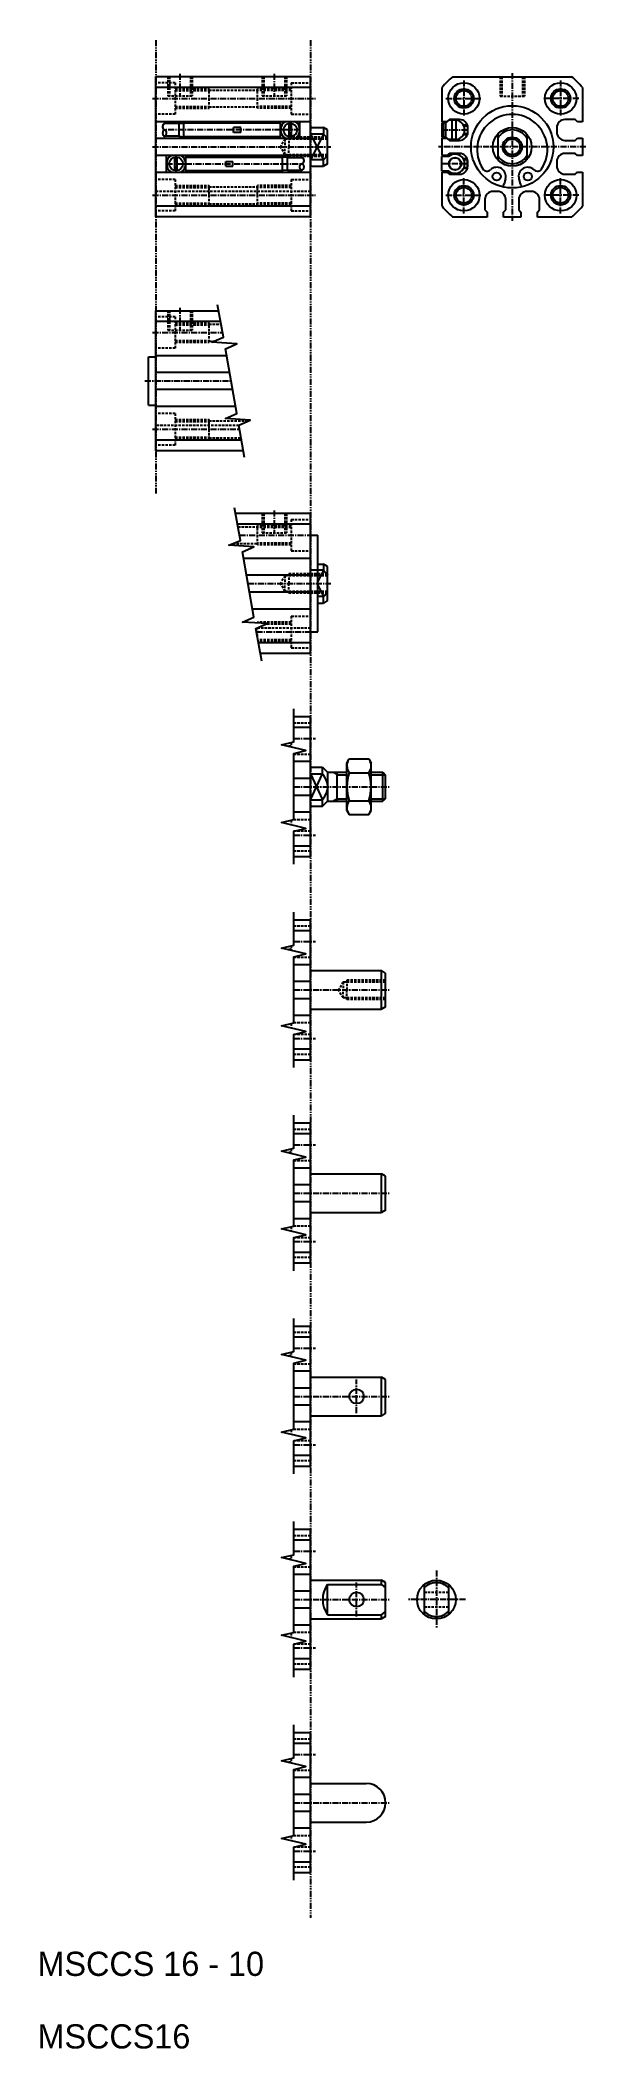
# Model space of a CAD drawing. Extents: x 1 to 113, y 0 to 415.
import ezdxf

# ---------------------------------------------------------------- set-up
doc = ezdxf.new("R2010")
doc.units = 0
for name, pattern in [('CENTER', [2, 1.25, -0.25, 0.25, -0.25]), ('DASHED', [0.75, 0.5, -0.25]), ('PHANTOM', [2.5, 1.25, -0.25, 0.25, -0.25, 0.25, -0.25])]:
    doc.linetypes.add(name, pattern=pattern)
doc.layers.get('0').update_dxf_attribs({"linetype": 'CONTINUOUS'})
doc.layers.add('CENTER', color=1, linetype='CENTER')

msp = doc.modelspace()

# ---------------------------------------------------------------- texts
for s, p in [('MSCCS 16 - 10', (0, 15)), ('MSCCS16', (0, 0))]:
    msp.add_text(s, height=5).set_placement(p)

# ---------------------------------------------------------------- linework, layer by layer
at = {"color": 3, "linetype": 'PHANTOM'}
for p, q in [((24.44, 415.12), (24.44, 321.39)), ((56.44, 415.12), (56.44, 27.03))]:
    msp.add_line(p, q, dxfattribs=at)
at = {"color": 7, "linetype": 'CONTINUOUS'}
for p, q in [((24.44, 378.59), (24.44, 407.59)), ((24.44, 407.59), (56.44, 407.59)), ((56.44, 378.59), (56.44, 407.59)), ((85.84, 407.57), (110.39, 407.57)), ((56.44, 405.32), (24.44, 405.32)), ((83.61, 398.27), (83.61, 405.34)), ((112.61, 405.34), (112.61, 398.27)), ((85.11, 398.72), (84.61, 398.27)), ((87.21, 398.72), (85.11, 398.72)), ((111.11, 398.72), (109.01, 398.72)), ((111.61, 398.27), (111.11, 398.72)), ((56.44, 398.27), (24.44, 398.27)), ((24.44, 394.87), (56.44, 394.87)), ((29.24, 397.87), (26.26, 397.87)), ((29.24, 395.27), (26.26, 395.27)), ((29.24, 397.87), (30.24, 397.97)), ((29.24, 395.27), (29.24, 397.87)), ((29.24, 395.27), (30.24, 395.17)), ((30.24, 394.87), (30.24, 398.27)), ((50.24, 397.97), (30.24, 397.97)), ((50.24, 395.17), (30.24, 395.17)), ((41.99, 397.07), (40.49, 397.07)), ((40.49, 396.07), (40.49, 397.07)), ((41.99, 396.07), (40.49, 396.07)), ((41.99, 396.07), (41.99, 397.07)), ((50.24, 394.87), (50.24, 398.27)), ((51.99, 395.19), (51.99, 397.94)), ((52.49, 395.19), (52.49, 397.94)), ((54.24, 394.87), (54.24, 398.27)), ((56.44, 397.07), (59.07, 397.07)), ((59.07, 395.71), (56.44, 395.71)), ((59.07, 397.07), (59.07, 395.71)), ((59.94, 396.57), (59.07, 397.07)), ((59.07, 395.71), (59.94, 394.87)), ((59.94, 389.57), (59.94, 396.57)), ((83.59, 398.07), (83.59, 395.07)), ((84.39, 398.07), (83.59, 398.07)), ((84.39, 395.07), (83.59, 395.07)), ((84.61, 398.27), (83.61, 398.27)), ((83.61, 391.27), (83.61, 394.87)), ((83.61, 394.87), (84.61, 394.87)), ((83.89, 395.07), (83.89, 398.07)), ((84.39, 398.07), (84.95, 398.57)), ((84.39, 395.07), (84.39, 398.07)), ((84.95, 394.57), (84.39, 395.07)), ((84.61, 394.87), (85.11, 394.42)), ((86.49, 398.57), (84.95, 398.57)), ((86.49, 394.57), (84.95, 394.57)), ((85.69, 394.57), (85.69, 398.57)), ((86.49, 394.57), (86.49, 398.57)), ((88.82, 397.57), (88.02, 397.57)), ((88.82, 395.57), (88.02, 395.57)), ((88.88, 397.37), (88.12, 397.37)), ((88.88, 395.77), (88.12, 395.77)), ((88.82, 397.57), (88.88, 397.37)), ((88.88, 395.77), (88.82, 395.57)), ((88.88, 397.37), (88.88, 395.77)), ((88.91, 396.12), (88.91, 397.02)), ((95.11, 395.71), (95.11, 390.42)), ((101.11, 395.71), (101.11, 390.42)), ((107.31, 397.02), (107.31, 396.12)), ((111.11, 394.42), (111.61, 394.87)), ((112.61, 398.27), (111.61, 398.27)), ((111.61, 394.87), (112.61, 394.87)), ((112.61, 394.87), (112.61, 391.27)), ((56.44, 391.27), (24.44, 391.27)), ((26.64, 387.87), (26.64, 391.27)), ((28.39, 388.19), (28.39, 390.94)), ((28.89, 388.19), (28.89, 390.94)), ((30.64, 387.87), (30.64, 391.27)), ((30.64, 390.97), (50.64, 390.97)), ((50.64, 387.87), (50.64, 391.27)), ((51.64, 390.87), (50.64, 390.97)), ((51.64, 388.27), (51.64, 390.87)), ((51.64, 390.87), (54.62, 390.87)), ((59.07, 390.42), (56.44, 390.42)), ((59.07, 390.42), (59.94, 391.26)), ((59.07, 389.07), (59.07, 390.42)), ((84.97, 391.07), (83.59, 391.07)), ((83.59, 388.07), (83.59, 391.07)), ((84.61, 391.27), (83.61, 391.27)), ((84.95, 391.57), (84.39, 391.07)), ((85.11, 391.72), (84.61, 391.27)), ((86.49, 391.57), (84.95, 391.57)), ((85.11, 394.42), (87.21, 394.42)), ((87.21, 391.72), (85.11, 391.72)), ((85.69, 391.57), (85.69, 391.47)), ((88.82, 390.57), (88.02, 390.57)), ((88.88, 390.37), (88.12, 390.37)), ((88.88, 390.37), (88.82, 390.57)), ((88.88, 388.77), (88.88, 390.37)), ((109.01, 394.42), (111.11, 394.42)), ((111.11, 391.72), (109.01, 391.72)), ((111.61, 391.27), (111.11, 391.72)), ((112.61, 391.27), (111.61, 391.27)), ((24.44, 387.87), (56.44, 387.87)), ((30.64, 388.17), (50.64, 388.17)), ((38.89, 389.07), (38.89, 390.07)), ((38.89, 390.07), (40.39, 390.07)), ((38.89, 389.07), (40.39, 389.07)), ((40.39, 389.07), (40.39, 390.07)), ((51.64, 388.27), (50.64, 388.17)), ((51.64, 388.27), (54.62, 388.27)), ((56.44, 389.07), (59.07, 389.07)), ((59.94, 389.57), (59.07, 389.07)), ((84.97, 388.07), (83.59, 388.07)), ((83.61, 380.79), (83.61, 387.87)), ((83.61, 387.87), (84.61, 387.87)), ((84.39, 388.07), (84.95, 387.57)), ((84.61, 387.87), (85.11, 387.42)), ((86.49, 387.57), (84.95, 387.57)), ((85.11, 387.42), (87.21, 387.42)), ((85.69, 387.66), (85.69, 387.57)), ((88.82, 388.57), (88.02, 388.57)), ((88.88, 388.77), (88.12, 388.77)), ((88.88, 388.77), (88.82, 388.57)), ((88.91, 389.12), (88.91, 390.02)), ((96.73, 386.46), (96.44, 385.4)), ((99.5, 386.46), (99.78, 385.4)), ((107.31, 390.02), (107.31, 389.12)), ((109.01, 387.42), (111.11, 387.42)), ((111.11, 387.42), (111.61, 387.87)), ((111.61, 387.87), (112.61, 387.87)), ((112.61, 387.87), (112.61, 380.79)), ((92.46, 382.17), (92.46, 380.07)), ((95.06, 383.87), (94.16, 383.87)), ((96.76, 380.07), (96.76, 382.17)), ((99.46, 382.17), (99.46, 380.07)), ((102.06, 383.87), (101.16, 383.87)), ((103.76, 380.07), (103.76, 382.17)), ((56.44, 380.81), (24.44, 380.81)), ((56.44, 378.59), (24.44, 378.59)), ((92.91, 378.57), (85.84, 378.57)), ((92.46, 380.07), (92.91, 379.57)), ((92.91, 379.57), (92.91, 378.57)), ((96.31, 379.57), (96.76, 380.07)), ((96.31, 378.57), (96.31, 379.57)), ((99.91, 378.57), (96.31, 378.57)), ((99.46, 380.07), (99.91, 379.57)), ((99.91, 379.57), (99.91, 378.57)), ((103.31, 379.57), (103.76, 380.07)), ((103.31, 378.57), (103.31, 379.57)), ((110.39, 378.57), (103.31, 378.57)), ((24.44, 330.21), (24.44, 359.21)), ((24.44, 359.21), (37.44, 359.21)), ((37.84, 356.95), (24.44, 356.95)), ((22.94, 339.69), (22.94, 349.69)), ((22.94, 349.69), (24.44, 349.69)), ((39.08, 349.89), (24.44, 349.89)), ((24.44, 346.49), (39.68, 346.49)), ((40.31, 342.89), (24.44, 342.89)), ((22.94, 339.69), (24.44, 339.69)), ((24.44, 339.49), (40.91, 339.49)), ((42.16, 332.43), (24.44, 332.43)), ((42.55, 330.21), (24.44, 330.21)), ((40.94, 317.32), (56.44, 317.32)), ((56.44, 288.32), (56.44, 317.32)), ((56.44, 315.05), (41.34, 315.05)), ((56.44, 312.8), (57.94, 312.8)), ((57.94, 292.8), (57.94, 312.8)), ((56.44, 308), (42.58, 308)), ((43.18, 304.6), (56.44, 304.6)), ((59.07, 305.54), (56.44, 305.54)), ((57.94, 306.82), (59.07, 306.82)), ((59.07, 306.82), (59.07, 305.54)), ((59.94, 306.32), (59.07, 306.82)), ((59.94, 299.28), (59.94, 306.32)), ((56.44, 301), (43.81, 301)), ((59.07, 300.15), (57.94, 300.15)), ((59.07, 298.78), (59.07, 300.15)), ((59.94, 299.28), (59.07, 298.78)), ((44.41, 297.6), (56.44, 297.6)), ((57.94, 298.78), (59.07, 298.78)), ((56.44, 292.8), (57.94, 292.8)), ((56.44, 290.54), (45.66, 290.54)), ((56.44, 288.32), (46.05, 288.32)), ((52.94, 275.32), (56.44, 275.32)), ((56.44, 246.32), (56.44, 275.32)), ((56.44, 273.05), (52.94, 273.05)), ((56.44, 266), (52.94, 266)), ((63.94, 265.7), (64.43, 266.55)), ((64.43, 266.55), (68.45, 266.55)), ((68.45, 266.55), (68.94, 265.7)), ((52.94, 262.6), (56.44, 262.6)), ((56.44, 264.82), (58.9, 264.82)), ((56.44, 263.47), (58.9, 263.47)), ((58.9, 264.82), (59.94, 263.8)), ((58.9, 263.47), (58.9, 264.82)), ((59.94, 263.8), (63.94, 263.8)), ((59.94, 263.8), (59.94, 257.8)), ((61.94, 257.8), (61.94, 263.8)), ((63.94, 255.9), (63.94, 265.7)), ((64.43, 263.67), (68.45, 263.67)), ((68.94, 255.9), (68.94, 265.7)), ((68.94, 263.8), (71.34, 263.8)), ((71.34, 257.8), (71.34, 263.8)), ((71.34, 263.8), (71.94, 263.2)), ((71.94, 258.4), (71.94, 263.2)), ((56.44, 259), (52.94, 259)), ((56.44, 258.12), (58.9, 258.12)), ((58.9, 256.78), (58.9, 258.12)), ((58.9, 256.78), (59.94, 257.8)), ((59.94, 257.8), (63.94, 257.8)), ((64.43, 257.92), (68.45, 257.92)), ((68.94, 257.8), (71.34, 257.8)), ((71.94, 258.4), (71.34, 257.8)), ((52.94, 255.6), (56.44, 255.6)), ((56.44, 256.78), (58.9, 256.78)), ((63.94, 255.9), (64.43, 255.05)), ((64.43, 255.05), (68.45, 255.05)), ((68.45, 255.05), (68.94, 255.9)), ((56.44, 248.54), (52.94, 248.54)), ((56.44, 246.32), (52.94, 246.32)), ((52.94, 233.32), (56.44, 233.32)), ((56.44, 204.32), (56.44, 233.32)), ((56.44, 231.05), (52.94, 231.05)), ((56.44, 224), (52.94, 224)), ((52.94, 220.6), (56.44, 220.6)), ((56.44, 222.8), (71.07, 222.8)), ((71.07, 214.8), (71.07, 222.8)), ((71.94, 222.3), (71.07, 222.8)), ((71.94, 215.3), (71.94, 222.3)), ((56.44, 217), (52.94, 217)), ((52.94, 213.6), (56.44, 213.6)), ((56.44, 214.8), (71.07, 214.8)), ((71.94, 215.3), (71.07, 214.8)), ((56.44, 206.54), (52.94, 206.54)), ((56.44, 204.32), (52.94, 204.32)), ((52.94, 191.31), (56.44, 191.31)), ((56.44, 162.31), (56.44, 191.31)), ((56.44, 189.05), (52.94, 189.05)), ((56.44, 181.99), (52.94, 181.99)), ((52.94, 178.59), (56.44, 178.59)), ((56.44, 180.79), (71.07, 180.79)), ((71.94, 180.29), (71.07, 180.79)), ((71.07, 172.79), (71.07, 180.79)), ((71.94, 173.29), (71.94, 180.29)), ((56.44, 174.99), (52.94, 174.99)), ((52.94, 171.59), (56.44, 171.59)), ((56.44, 172.79), (71.07, 172.79)), ((71.94, 173.29), (71.07, 172.79)), ((56.44, 164.54), (52.94, 164.54)), ((56.44, 162.31), (52.94, 162.31)), ((52.94, 149.31), (56.44, 149.31)), ((56.44, 147.05), (52.94, 147.05)), ((56.44, 120.31), (56.44, 149.31)), ((56.44, 139.99), (52.94, 139.99)), ((56.44, 138.79), (71.07, 138.79)), ((71.07, 130.79), (71.07, 138.79)), ((71.94, 138.29), (71.07, 138.79)), ((71.94, 131.29), (71.94, 138.29)), ((52.94, 136.59), (56.44, 136.59)), ((56.44, 132.99), (52.94, 132.99)), ((52.94, 129.59), (56.44, 129.59)), ((56.44, 130.79), (71.07, 130.79)), ((71.94, 131.29), (71.07, 130.79)), ((56.44, 122.54), (52.94, 122.54)), ((56.44, 120.31), (52.94, 120.31)), ((52.94, 107.31), (56.44, 107.31)), ((56.44, 105.05), (52.94, 105.05)), ((56.44, 78.31), (56.44, 107.31)), ((56.44, 97.99), (52.94, 97.99)), ((56.44, 96.79), (71.07, 96.79)), ((59.94, 89.67), (59.94, 95.92)), ((59.94, 95.92), (71.07, 95.92)), ((71.94, 96.29), (71.07, 96.79)), ((71.07, 95.92), (71.07, 96.79)), ((71.07, 95.92), (71.94, 95.24)), ((71.94, 89.29), (71.94, 96.29)), ((79.93, 95.92), (79.93, 89.67)), ((84.93, 95.92), (84.93, 89.67)), ((52.94, 94.59), (56.44, 94.59)), ((56.44, 90.99), (52.94, 90.99)), ((52.94, 87.59), (56.44, 87.59)), ((56.44, 88.79), (71.07, 88.79)), ((59.94, 89.67), (71.07, 89.67)), ((71.07, 89.67), (71.94, 90.34)), ((71.07, 88.79), (71.07, 89.67)), ((71.94, 89.29), (71.07, 88.79)), ((56.44, 80.54), (52.94, 80.54)), ((56.44, 78.31), (52.94, 78.31)), ((52.94, 65.31), (56.44, 65.31)), ((56.44, 63.05), (52.94, 63.05)), ((56.44, 36.31), (56.44, 65.31)), ((56.44, 55.99), (52.94, 55.99)), ((56.44, 54.79), (67.94, 54.79)), ((52.94, 52.59), (56.44, 52.59)), ((56.44, 48.99), (52.94, 48.99)), ((56.44, 46.79), (67.94, 46.79)), ((52.94, 45.59), (56.44, 45.59)), ((56.44, 38.53), (52.94, 38.53)), ((56.44, 36.31), (52.94, 36.31))]:
    msp.add_line(p, q, dxfattribs=at)
at = {"color": 3, "linetype": 'DASHED'}
for p, q in [((26.94, 407.59), (26.94, 403.59)), ((27.29, 407.59), (27.29, 403.59)), ((31.59, 407.59), (31.59, 403.59)), ((31.94, 407.59), (31.94, 403.59)), ((46.44, 407.59), (46.44, 403.59)), ((46.79, 407.59), (46.79, 403.59)), ((51.09, 407.59), (51.09, 403.59)), ((51.44, 407.59), (51.44, 403.59)), ((95.61, 407.57), (95.61, 403.57)), ((95.96, 407.57), (95.96, 403.57)), ((100.26, 407.57), (100.26, 403.57)), ((100.61, 407.57), (100.61, 403.57)), ((28.44, 406.32), (24.44, 406.32)), ((26.94, 403.59), (31.94, 403.59)), ((28.44, 406.32), (28.44, 399.82)), ((28.44, 405.07), (35.44, 405.07)), ((28.44, 404.69), (35.44, 404.69)), ((35.44, 401.07), (35.44, 405.07)), ((35.44, 404.82), (45.44, 404.82)), ((45.44, 401.07), (45.44, 405.07)), ((52.44, 405.07), (45.44, 405.07)), ((52.44, 404.69), (45.44, 404.69)), ((46.44, 403.59), (51.44, 403.59)), ((52.44, 406.32), (52.44, 399.82)), ((52.44, 406.32), (56.44, 406.32)), ((95.61, 403.57), (100.61, 403.57)), ((28.44, 399.82), (24.44, 399.82)), ((28.44, 401.44), (35.44, 401.44)), ((28.44, 401.07), (35.44, 401.07)), ((35.44, 401.32), (45.44, 401.32)), ((52.44, 401.44), (45.44, 401.44)), ((52.44, 401.07), (45.44, 401.07)), ((52.44, 399.82), (56.44, 399.82)), ((51.14, 394.69), (50.2, 393.07)), ((59.94, 394.69), (51.14, 394.69)), ((51.14, 394.69), (51.14, 393.07)), ((59.94, 395.07), (51.94, 395.07)), ((51.94, 395.07), (51.94, 393.07)), ((51.14, 391.44), (50.2, 393.07)), ((51.14, 391.44), (51.14, 393.07)), ((59.94, 391.44), (51.14, 391.44)), ((51.94, 391.07), (51.94, 393.07)), ((59.94, 391.07), (51.94, 391.07)), ((28.44, 386.32), (24.44, 386.32)), ((28.44, 386.32), (28.44, 379.82)), ((52.44, 386.32), (52.44, 379.82)), ((52.44, 386.32), (56.44, 386.32)), ((56.44, 383.87), (24.44, 383.87)), ((28.44, 385.07), (35.44, 385.07)), ((28.44, 384.69), (35.44, 384.69)), ((35.44, 381.07), (35.44, 385.07)), ((35.44, 384.82), (45.44, 384.82)), ((52.44, 385.07), (45.44, 385.07)), ((45.44, 381.07), (45.44, 385.07)), ((52.44, 384.69), (45.44, 384.69)), ((28.44, 379.82), (24.44, 379.82)), ((28.44, 381.44), (35.44, 381.44)), ((28.44, 381.07), (35.44, 381.07)), ((35.44, 381.32), (45.44, 381.32)), ((52.44, 381.44), (45.44, 381.44)), ((52.44, 381.07), (45.44, 381.07)), ((52.44, 379.82), (56.44, 379.82)), ((28.44, 357.94), (24.44, 357.94)), ((26.94, 359.21), (26.94, 355.21)), ((27.29, 359.21), (27.29, 355.21)), ((28.44, 357.94), (28.44, 351.44)), ((31.59, 359.21), (31.59, 355.21)), ((31.94, 359.21), (31.94, 355.21)), ((26.94, 355.21), (31.94, 355.21)), ((28.44, 356.69), (35.44, 356.69)), ((28.44, 356.31), (35.44, 356.31)), ((28.44, 353.07), (35.44, 353.07)), ((35.44, 352.69), (35.44, 356.69)), ((35.44, 356.44), (37.93, 356.44)), ((35.44, 352.94), (36.64, 352.94)), ((28.44, 351.44), (24.44, 351.44)), ((28.44, 352.69), (35.44, 352.69)), ((28.44, 337.94), (24.44, 337.94)), ((28.44, 337.94), (28.44, 331.44)), ((28.44, 336.69), (35.44, 336.69)), ((28.44, 336.31), (35.44, 336.31)), ((35.44, 332.69), (35.44, 336.69)), ((35.44, 336.44), (43.63, 336.44)), ((41.62, 335.49), (24.44, 335.49)), ((28.44, 333.07), (35.44, 333.07)), ((28.44, 332.69), (35.44, 332.69)), ((35.44, 332.94), (42.07, 332.94)), ((28.44, 331.44), (24.44, 331.44)), ((46.44, 317.32), (46.44, 313.32)), ((46.79, 317.32), (46.79, 313.32)), ((51.09, 317.32), (51.09, 313.32)), ((51.44, 317.32), (51.44, 313.32)), ((52.44, 316.05), (52.44, 309.55)), ((52.44, 316.05), (56.44, 316.05)), ((41.43, 314.55), (45.44, 314.55)), ((45.44, 310.8), (45.44, 314.8)), ((52.44, 314.8), (45.44, 314.8)), ((52.44, 314.42), (45.44, 314.42)), ((46.44, 313.32), (51.44, 313.32)), ((40.34, 311.05), (45.44, 311.05)), ((52.44, 311.18), (45.44, 311.18)), ((52.44, 310.8), (45.44, 310.8)), ((52.44, 309.55), (56.44, 309.55)), ((51.14, 304.42), (50.2, 302.8)), ((59.94, 304.42), (51.14, 304.42)), ((51.14, 304.42), (51.14, 302.8)), ((59.94, 304.8), (51.94, 304.8)), ((51.94, 304.8), (51.94, 302.8)), ((51.14, 301.18), (50.2, 302.8)), ((51.14, 301.18), (51.14, 302.8)), ((59.94, 301.18), (51.14, 301.18)), ((51.94, 300.8), (51.94, 302.8)), ((59.94, 300.8), (51.94, 300.8)), ((52.44, 294.8), (45.44, 294.8)), ((45.44, 294.65), (45.44, 294.8)), ((52.44, 296.05), (52.44, 289.55)), ((52.44, 296.05), (56.44, 296.05)), ((56.44, 293.6), (45.35, 293.6)), ((45.44, 291.8), (45.44, 293.63)), ((52.44, 291.18), (45.55, 291.18)), ((52.44, 290.8), (45.61, 290.8)), ((52.44, 294.42), (47.24, 294.42)), ((52.44, 289.55), (56.44, 289.55)), ((52.94, 274.05), (56.44, 274.05)), ((52.44, 269.96), (52.44, 269)), ((52.44, 269.17), (51.69, 269.17)), ((52.94, 267.55), (56.44, 267.55)), ((52.44, 253.88), (52.44, 252.92)), ((52.94, 254.05), (56.44, 254.05)), ((56.44, 251.6), (52.94, 251.6)), ((52.94, 247.55), (56.44, 247.55)), ((52.94, 232.05), (56.44, 232.05)), ((52.44, 227.17), (51.69, 227.17)), ((52.44, 227.95), (52.44, 226.99)), ((52.94, 225.55), (56.44, 225.55)), ((63.14, 220.42), (62.2, 218.8)), ((63.14, 220.42), (63.14, 218.8)), ((71.94, 220.42), (63.14, 220.42)), ((63.94, 220.8), (63.94, 218.8)), ((71.94, 220.8), (63.94, 220.8)), ((63.14, 217.17), (62.2, 218.8)), ((63.14, 217.17), (63.14, 218.8)), ((71.94, 217.17), (63.14, 217.17)), ((63.94, 216.8), (63.94, 218.8)), ((71.94, 216.8), (63.94, 216.8)), ((52.44, 211.88), (52.44, 210.92)), ((52.94, 212.05), (56.44, 212.05)), ((56.44, 209.6), (52.94, 209.6)), ((52.94, 205.55), (56.44, 205.55)), ((52.94, 190.04), (56.44, 190.04)), ((52.44, 185.17), (51.69, 185.17)), ((52.44, 185.95), (52.44, 184.99)), ((52.94, 183.54), (56.44, 183.54)), ((52.44, 169.88), (52.44, 168.92)), ((52.94, 170.04), (56.44, 170.04)), ((56.44, 167.59), (52.94, 167.59)), ((52.94, 163.54), (56.44, 163.54)), ((52.94, 148.04), (56.44, 148.04)), ((52.44, 143.17), (51.69, 143.17)), ((52.44, 143.95), (52.44, 142.99)), ((52.94, 141.54), (56.44, 141.54)), ((52.44, 127.88), (52.44, 126.92)), ((52.94, 128.04), (56.44, 128.04)), ((56.44, 125.59), (52.94, 125.59)), ((52.94, 121.54), (56.44, 121.54)), ((52.94, 106.04), (56.44, 106.04)), ((52.44, 101.17), (51.69, 101.17)), ((52.44, 101.95), (52.44, 100.99)), ((52.94, 99.54), (56.44, 99.54)), ((79.93, 94.29), (84.93, 94.29)), ((79.93, 91.29), (84.93, 91.29)), ((52.44, 85.88), (52.44, 84.92)), ((52.94, 86.04), (56.44, 86.04)), ((56.44, 83.59), (52.94, 83.59)), ((52.94, 79.54), (56.44, 79.54)), ((52.94, 64.04), (56.44, 64.04)), ((52.44, 59.17), (51.69, 59.17)), ((52.44, 59.95), (52.44, 58.99)), ((52.94, 57.54), (56.44, 57.54)), ((52.44, 43.88), (52.44, 42.92)), ((52.94, 44.04), (56.44, 44.04)), ((56.44, 41.59), (52.94, 41.59)), ((52.94, 37.54), (56.44, 37.54))]:
    msp.add_line(p, q, dxfattribs=at)
at = {"color": 3, "linetype": 'CONTINUOUS'}
for p, q in [((56.44, 395.71), (59.07, 390.42)), ((59.07, 395.71), (56.44, 390.42)), ((59.07, 305.54), (57.94, 303.22)), ((57.94, 302.47), (59.07, 300.15)), ((56.44, 263.47), (58.9, 258.12)), ((56.44, 258.12), (58.9, 263.47)), ((61.07, 263.8), (61.94, 263.3)), ((61.94, 263.3), (63.94, 263.3)), ((68.94, 263.3), (71.84, 263.3)), ((61.07, 257.8), (61.94, 258.3)), ((61.94, 258.3), (63.94, 258.3)), ((68.94, 258.3), (71.84, 258.3))]:
    msp.add_line(p, q, dxfattribs=at)
for points in [[(42.79, 328.85), (41.61, 335.56), (43.97, 336.59), (38.83, 336.9), (41.19, 337.93), (38.82, 351.35), (41.18, 352.37), (36.05, 352.69), (38.41, 353.71), (37.22, 360.42)], [(46.33, 286.75), (45.14, 293.5), (47.49, 294.53), (42.36, 294.84), (44.72, 295.87), (42.34, 309.37), (44.7, 310.4), (39.56, 310.71), (41.92, 311.73), (40.73, 318.49)], [(52.94, 244.77), (52.94, 251.6), (55.44, 252.2), (50.44, 253.4), (52.94, 254), (52.94, 267.68), (55.44, 268.28), (50.44, 269.48), (52.94, 270.08), (52.94, 276.91)], [(52.94, 202.77), (52.94, 209.6), (55.44, 210.2), (50.44, 211.4), (52.94, 212), (52.94, 225.67), (55.44, 226.27), (50.44, 227.47), (52.94, 228.07), (52.94, 234.91)], [(52.94, 160.77), (52.94, 167.6), (55.44, 168.2), (50.44, 169.4), (52.94, 170), (52.94, 183.67), (55.44, 184.27), (50.44, 185.47), (52.94, 186.07), (52.94, 192.91)], [(52.94, 118.77), (52.94, 125.6), (55.44, 126.2), (50.44, 127.4), (52.94, 128), (52.94, 141.67), (55.44, 142.27), (50.44, 143.47), (52.94, 144.07), (52.94, 150.91)], [(52.94, 76.77), (52.94, 83.6), (55.44, 84.2), (50.44, 85.4), (52.94, 86), (52.94, 99.67), (55.44, 100.27), (50.44, 101.47), (52.94, 102.07), (52.94, 108.91)], [(52.94, 34.77), (52.94, 41.6), (55.44, 42.2), (50.44, 43.4), (52.94, 44), (52.94, 57.67), (55.44, 58.27), (50.44, 59.47), (52.94, 60.07), (52.94, 66.91)]]:
    msp.add_lwpolyline(points, dxfattribs=at)
at = {"color": 7, "linetype": 'CONTINUOUS'}
for points in [[(26.26, 397.87, 0), (26.25, 397.87, 0), (26.24, 397.87, 0), (26.23, 397.86, 0), (26.22, 397.86, 0), (26.21, 397.86, 0), (26.2, 397.86, 0), (26.19, 397.86, 0), (26.18, 397.85, 0), (26.17, 397.85, 0), (26.16, 397.85, 0), (26.15, 397.84, 0), (26.14, 397.84, 0), (26.13, 397.83, 0), (26.12, 397.83, 0), (26.11, 397.82, 0), (26.11, 397.82, 0), (26.1, 397.81, 0), (26.09, 397.8, 0), (26.08, 397.8, 0), (26.07, 397.79, 0), (26.06, 397.78, 0), (26.05, 397.77, 0), (26.04, 397.76, 0), (26.04, 397.75, 0), (26.03, 397.75, 0), (26.02, 397.74, 0), (26.01, 397.73, 0), (26, 397.72, 0), (26, 397.71, 0), (25.99, 397.7, 0), (25.98, 397.69, 0), (25.98, 397.67, 0), (25.97, 397.66, 0), (25.96, 397.65, 0), (25.95, 397.64, 0), (25.95, 397.63, 0), (25.94, 397.62, 0), (25.94, 397.6, 0), (25.93, 397.59, 0), (25.93, 397.58, 0), (25.92, 397.56, 0), (25.91, 397.55, 0), (25.91, 397.54, 0), (25.91, 397.52, 0), (25.9, 397.51, 0), (25.9, 397.49, 0), (25.89, 397.48, 0), (25.89, 397.46, 0), (25.88, 397.45, 0), (25.88, 397.43, 0), (25.88, 397.42, 0), (25.87, 397.4, 0), (25.87, 397.39, 0), (25.87, 397.37, 0), (25.87, 397.36, 0), (25.87, 397.34, 0), (25.86, 397.33, 0), (25.86, 397.31, 0), (25.86, 397.29, 0), (25.86, 397.28, 0), (25.86, 397.26, 0), (25.86, 397.25, 0), (25.86, 397.23, 0), (25.86, 397.21, 0), (25.86, 397.2, 0), (25.86, 397.18, 0), (25.86, 397.17, 0), (25.86, 397.15, 0), (25.86, 397.13, 0), (25.86, 397.12, 0), (25.86, 397.1, 0), (25.86, 397.09, 0), (25.87, 397.07, 0), (25.87, 397.06, 0), (25.87, 397.04, 0), (25.87, 397.03, 0), (25.88, 397.01, 0), (25.88, 397, 0), (25.88, 396.98, 0), (25.89, 396.97, 0), (25.89, 396.95, 0), (25.9, 396.94, 0), (25.9, 396.92, 0), (25.9, 396.91, 0), (25.91, 396.89, 0), (25.91, 396.88, 0), (25.92, 396.87, 0), (25.92, 396.85, 0), (25.93, 396.84, 0), (25.94, 396.83, 0), (25.94, 396.81, 0), (25.95, 396.8, 0), (25.95, 396.79, 0), (25.96, 396.78, 0), (25.97, 396.77, 0), (25.97, 396.75, 0), (25.98, 396.74, 0), (25.99, 396.73, 0), (26, 396.72, 0), (26, 396.71, 0), (26.01, 396.7, 0), (26.02, 396.69, 0), (26.03, 396.68, 0), (26.03, 396.68, 0), (26.04, 396.67, 0), (26.05, 396.66, 0), (26.06, 396.65, 0), (26.07, 396.64, 0), (26.08, 396.63, 0), (26.09, 396.63, 0), (26.09, 396.62, 0), (26.1, 396.62, 0), (26.11, 396.61, 0), (26.12, 396.6, 0), (26.13, 396.6, 0), (26.14, 396.59, 0), (26.15, 396.59, 0), (26.16, 396.58, 0), (26.17, 396.58, 0), (26.18, 396.58, 0), (26.19, 396.57, 0), (26.2, 396.57, 0), (26.21, 396.57, 0), (26.22, 396.57, 0), (26.23, 396.57, 0), (26.24, 396.57, 0), (26.25, 396.57, 0), (26.26, 396.56, 0)], [(26.26, 395.26, 0), (26.28, 395.27, 0), (26.3, 395.27, 0), (26.32, 395.27, 0), (26.34, 395.28, 0), (26.36, 395.29, 0), (26.37, 395.29, 0), (26.39, 395.3, 0), (26.41, 395.31, 0), (26.43, 395.33, 0), (26.45, 395.34, 0), (26.46, 395.36, 0), (26.48, 395.38, 0), (26.5, 395.39, 0), (26.51, 395.41, 0), (26.53, 395.43, 0), (26.54, 395.46, 0), (26.55, 395.48, 0), (26.57, 395.5, 0), (26.58, 395.53, 0), (26.59, 395.56, 0), (26.6, 395.58, 0), (26.61, 395.61, 0), (26.62, 395.64, 0), (26.63, 395.67, 0), (26.63, 395.7, 0), (26.64, 395.73, 0), (26.65, 395.76, 0), (26.65, 395.79, 0), (26.65, 395.82, 0), (26.66, 395.85, 0), (26.66, 395.88, 0), (26.66, 395.92, 0), (26.66, 395.95, 0), (26.66, 395.98, 0), (26.65, 396.01, 0), (26.65, 396.04, 0), (26.65, 396.07, 0), (26.64, 396.11, 0), (26.63, 396.13, 0), (26.63, 396.17, 0), (26.62, 396.19, 0), (26.61, 396.22, 0), (26.6, 396.25, 0), (26.59, 396.28, 0), (26.58, 396.3, 0), (26.57, 396.33, 0), (26.55, 396.35, 0), (26.54, 396.38, 0), (26.52, 396.4, 0), (26.51, 396.42, 0), (26.49, 396.44, 0), (26.48, 396.46, 0), (26.46, 396.47, 0), (26.44, 396.49, 0), (26.43, 396.5, 0), (26.41, 396.52, 0), (26.39, 396.53, 0), (26.37, 396.54, 0), (26.35, 396.55, 0), (26.33, 396.55, 0), (26.31, 396.56, 0), (26.3, 396.56, 0), (26.28, 396.56, 0), (26.26, 396.56, 0), (26.24, 396.56, 0), (26.22, 396.56, 0), (26.2, 396.56, 0), (26.18, 396.55, 0), (26.16, 396.55, 0), (26.14, 396.54, 0), (26.12, 396.53, 0), (26.1, 396.52, 0), (26.09, 396.5, 0), (26.07, 396.49, 0), (26.05, 396.47, 0), (26.03, 396.45, 0), (26.02, 396.44, 0), (26, 396.42, 0), (25.99, 396.4, 0), (25.97, 396.37, 0), (25.96, 396.35, 0), (25.95, 396.33, 0), (25.94, 396.3, 0), (25.92, 396.28, 0), (25.91, 396.25, 0), (25.9, 396.22, 0), (25.9, 396.19, 0), (25.89, 396.16, 0), (25.88, 396.13, 0), (25.87, 396.1, 0), (25.87, 396.07, 0), (25.86, 396.04, 0), (25.86, 396.01, 0), (25.86, 395.98, 0), (25.86, 395.95, 0), (25.86, 395.92, 0), (25.86, 395.88, 0), (25.86, 395.85, 0), (25.86, 395.82, 0), (25.87, 395.79, 0), (25.87, 395.76, 0), (25.88, 395.73, 0), (25.88, 395.7, 0), (25.89, 395.67, 0), (25.9, 395.64, 0), (25.91, 395.61, 0), (25.92, 395.58, 0), (25.93, 395.55, 0), (25.94, 395.53, 0), (25.95, 395.5, 0), (25.96, 395.48, 0), (25.98, 395.45, 0), (25.99, 395.43, 0), (26, 395.41, 0), (26.02, 395.39, 0), (26.04, 395.37, 0), (26.05, 395.36, 0), (26.07, 395.34, 0), (26.09, 395.33, 0), (26.11, 395.31, 0), (26.12, 395.3, 0), (26.14, 395.29, 0), (26.16, 395.29, 0), (26.18, 395.28, 0), (26.2, 395.27, 0), (26.22, 395.27, 0), (26.24, 395.27, 0), (26.26, 395.26, 0)], [(54.62, 390.87, 0), (54.63, 390.87, 0), (54.64, 390.87, 0), (54.65, 390.86, 0), (54.66, 390.86, 0), (54.67, 390.86, 0), (54.68, 390.86, 0), (54.68, 390.86, 0), (54.69, 390.85, 0), (54.7, 390.85, 0), (54.71, 390.85, 0), (54.72, 390.84, 0), (54.73, 390.84, 0), (54.74, 390.83, 0), (54.75, 390.83, 0), (54.76, 390.82, 0), (54.77, 390.82, 0), (54.78, 390.81, 0), (54.79, 390.8, 0), (54.8, 390.8, 0), (54.8, 390.79, 0), (54.81, 390.78, 0), (54.82, 390.77, 0), (54.83, 390.76, 0), (54.84, 390.75, 0), (54.85, 390.75, 0), (54.85, 390.74, 0), (54.86, 390.73, 0), (54.87, 390.72, 0), (54.88, 390.71, 0), (54.89, 390.7, 0), (54.89, 390.69, 0), (54.9, 390.67, 0), (54.91, 390.66, 0), (54.91, 390.65, 0), (54.92, 390.64, 0), (54.93, 390.63, 0), (54.93, 390.62, 0), (54.94, 390.6, 0), (54.94, 390.59, 0), (54.95, 390.58, 0), (54.95, 390.56, 0), (54.96, 390.55, 0), (54.96, 390.54, 0), (54.97, 390.52, 0), (54.97, 390.51, 0), (54.98, 390.49, 0), (54.98, 390.48, 0), (54.99, 390.46, 0), (54.99, 390.45, 0), (54.99, 390.43, 0), (55, 390.42, 0), (55, 390.4, 0), (55, 390.39, 0), (55.01, 390.37, 0), (55.01, 390.36, 0), (55.01, 390.34, 0), (55.01, 390.33, 0), (55.01, 390.31, 0), (55.01, 390.29, 0), (55.02, 390.28, 0), (55.02, 390.26, 0), (55.02, 390.25, 0), (55.02, 390.23, 0), (55.02, 390.21, 0), (55.02, 390.2, 0), (55.02, 390.18, 0), (55.02, 390.17, 0), (55.02, 390.15, 0), (55.01, 390.13, 0), (55.01, 390.12, 0), (55.01, 390.1, 0), (55.01, 390.09, 0), (55.01, 390.07, 0), (55.01, 390.06, 0), (55, 390.04, 0), (55, 390.03, 0), (55, 390.01, 0), (54.99, 390, 0), (54.99, 389.98, 0), (54.99, 389.97, 0), (54.98, 389.95, 0), (54.98, 389.94, 0), (54.97, 389.92, 0), (54.97, 389.91, 0), (54.97, 389.89, 0), (54.96, 389.88, 0), (54.96, 389.87, 0), (54.95, 389.85, 0), (54.94, 389.84, 0), (54.94, 389.83, 0), (54.93, 389.81, 0), (54.93, 389.8, 0), (54.92, 389.79, 0), (54.91, 389.78, 0), (54.91, 389.77, 0), (54.9, 389.75, 0), (54.89, 389.74, 0), (54.89, 389.73, 0), (54.88, 389.72, 0), (54.87, 389.71, 0), (54.86, 389.7, 0), (54.86, 389.69, 0), (54.85, 389.68, 0), (54.84, 389.68, 0), (54.83, 389.67, 0), (54.82, 389.66, 0), (54.81, 389.65, 0), (54.81, 389.64, 0), (54.8, 389.63, 0), (54.79, 389.63, 0), (54.78, 389.62, 0), (54.77, 389.62, 0), (54.76, 389.61, 0), (54.75, 389.6, 0), (54.74, 389.6, 0), (54.73, 389.59, 0), (54.72, 389.59, 0), (54.72, 389.58, 0), (54.71, 389.58, 0), (54.7, 389.58, 0), (54.69, 389.57, 0), (54.68, 389.57, 0), (54.67, 389.57, 0), (54.66, 389.57, 0), (54.65, 389.57, 0), (54.64, 389.57, 0), (54.63, 389.57, 0), (54.62, 389.56, 0)], [(54.62, 388.26, 0), (54.6, 388.27, 0), (54.58, 388.27, 0), (54.56, 388.27, 0), (54.54, 388.28, 0), (54.52, 388.29, 0), (54.5, 388.29, 0), (54.48, 388.3, 0), (54.46, 388.31, 0), (54.44, 388.33, 0), (54.43, 388.34, 0), (54.41, 388.36, 0), (54.39, 388.38, 0), (54.38, 388.39, 0), (54.36, 388.41, 0), (54.35, 388.43, 0), (54.33, 388.46, 0), (54.32, 388.48, 0), (54.31, 388.5, 0), (54.3, 388.53, 0), (54.28, 388.56, 0), (54.27, 388.58, 0), (54.26, 388.61, 0), (54.26, 388.64, 0), (54.25, 388.67, 0), (54.24, 388.7, 0), (54.23, 388.73, 0), (54.23, 388.76, 0), (54.22, 388.79, 0), (54.22, 388.82, 0), (54.22, 388.85, 0), (54.22, 388.88, 0), (54.22, 388.92, 0), (54.22, 388.95, 0), (54.22, 388.98, 0), (54.22, 389.01, 0), (54.23, 389.04, 0), (54.23, 389.07, 0), (54.23, 389.11, 0), (54.24, 389.13, 0), (54.25, 389.17, 0), (54.26, 389.19, 0), (54.27, 389.22, 0), (54.27, 389.25, 0), (54.29, 389.28, 0), (54.3, 389.3, 0), (54.31, 389.33, 0), (54.32, 389.35, 0), (54.34, 389.38, 0), (54.35, 389.4, 0), (54.36, 389.42, 0), (54.38, 389.44, 0), (54.4, 389.46, 0), (54.41, 389.47, 0), (54.43, 389.49, 0), (54.45, 389.5, 0), (54.47, 389.52, 0), (54.48, 389.53, 0), (54.5, 389.54, 0), (54.52, 389.55, 0), (54.54, 389.55, 0), (54.56, 389.56, 0), (54.58, 389.56, 0), (54.6, 389.56, 0), (54.62, 389.56, 0), (54.64, 389.56, 0), (54.66, 389.56, 0), (54.68, 389.56, 0), (54.7, 389.55, 0), (54.72, 389.55, 0), (54.73, 389.54, 0), (54.75, 389.53, 0), (54.77, 389.52, 0), (54.79, 389.5, 0), (54.81, 389.49, 0), (54.82, 389.47, 0), (54.84, 389.45, 0), (54.86, 389.44, 0), (54.87, 389.42, 0), (54.89, 389.4, 0), (54.9, 389.37, 0), (54.91, 389.35, 0), (54.93, 389.33, 0), (54.94, 389.3, 0), (54.95, 389.28, 0), (54.96, 389.25, 0), (54.97, 389.22, 0), (54.98, 389.19, 0), (54.99, 389.16, 0), (54.99, 389.13, 0), (55, 389.1, 0), (55.01, 389.07, 0), (55.01, 389.04, 0), (55.01, 389.01, 0), (55.02, 388.98, 0), (55.02, 388.95, 0), (55.02, 388.92, 0), (55.02, 388.88, 0), (55.02, 388.85, 0), (55.01, 388.82, 0), (55.01, 388.79, 0), (55, 388.76, 0), (55, 388.73, 0), (54.99, 388.7, 0), (54.99, 388.67, 0), (54.98, 388.64, 0), (54.97, 388.61, 0), (54.96, 388.58, 0), (54.95, 388.55, 0), (54.94, 388.53, 0), (54.93, 388.5, 0), (54.91, 388.48, 0), (54.9, 388.45, 0), (54.88, 388.43, 0), (54.87, 388.41, 0), (54.85, 388.39, 0), (54.84, 388.37, 0), (54.82, 388.36, 0), (54.8, 388.34, 0), (54.79, 388.33, 0), (54.77, 388.31, 0), (54.75, 388.3, 0), (54.73, 388.29, 0), (54.71, 388.29, 0), (54.69, 388.28, 0), (54.67, 388.27, 0), (54.66, 388.27, 0), (54.64, 388.27, 0), (54.62, 388.26, 0)]]:
    msp.add_polyline3d(points, dxfattribs=at)
at = {"color": 7}
for points in [[(59.07, 305.54, 0), (59.07, 305.53, 0), (59.08, 305.53, 0), (59.08, 305.53, 0), (59.08, 305.52, 0), (59.09, 305.52, 0), (59.09, 305.52, 0), (59.09, 305.51, 0), (59.1, 305.51, 0), (59.1, 305.51, 0), (59.1, 305.5, 0), (59.11, 305.5, 0), (59.11, 305.5, 0), (59.11, 305.5, 0), (59.12, 305.49, 0), (59.12, 305.49, 0), (59.12, 305.49, 0), (59.12, 305.48, 0), (59.13, 305.48, 0), (59.13, 305.48, 0), (59.13, 305.47, 0), (59.14, 305.47, 0), (59.14, 305.47, 0), (59.14, 305.46, 0), (59.15, 305.46, 0), (59.15, 305.46, 0), (59.15, 305.45, 0), (59.16, 305.45, 0), (59.16, 305.45, 0), (59.16, 305.44, 0), (59.16, 305.44, 0), (59.17, 305.44, 0), (59.17, 305.44, 0), (59.17, 305.43, 0), (59.18, 305.43, 0), (59.18, 305.43, 0), (59.18, 305.42, 0), (59.19, 305.42, 0), (59.19, 305.42, 0), (59.19, 305.41, 0), (59.2, 305.41, 0), (59.2, 305.41, 0), (59.2, 305.4, 0), (59.21, 305.4, 0), (59.21, 305.4, 0), (59.21, 305.39, 0), (59.21, 305.39, 0), (59.22, 305.39, 0), (59.22, 305.38, 0), (59.22, 305.38, 0), (59.23, 305.38, 0), (59.23, 305.37, 0), (59.23, 305.37, 0), (59.24, 305.37, 0), (59.24, 305.37, 0), (59.24, 305.36, 0), (59.25, 305.36, 0), (59.25, 305.36, 0), (59.25, 305.35, 0), (59.25, 305.35, 0), (59.26, 305.35, 0), (59.26, 305.34, 0), (59.26, 305.34, 0), (59.27, 305.34, 0), (59.27, 305.33, 0), (59.27, 305.33, 0), (59.28, 305.33, 0), (59.28, 305.32, 0), (59.28, 305.32, 0), (59.29, 305.32, 0), (59.29, 305.31, 0), (59.29, 305.31, 0), (59.29, 305.31, 0), (59.3, 305.3, 0), (59.3, 305.3, 0), (59.3, 305.3, 0), (59.31, 305.29, 0), (59.31, 305.29, 0), (59.31, 305.29, 0), (59.32, 305.29, 0), (59.32, 305.28, 0), (59.32, 305.28, 0), (59.33, 305.27, 0), (59.33, 305.27, 0), (59.33, 305.27, 0), (59.33, 305.26, 0), (59.34, 305.26, 0), (59.34, 305.26, 0), (59.34, 305.26, 0), (59.35, 305.25, 0), (59.35, 305.25, 0), (59.35, 305.25, 0), (59.36, 305.24, 0), (59.36, 305.24, 0), (59.36, 305.24, 0), (59.37, 305.23, 0), (59.37, 305.23, 0), (59.37, 305.23, 0), (59.37, 305.22, 0), (59.38, 305.22, 0), (59.38, 305.22, 0), (59.38, 305.21, 0), (59.39, 305.21, 0), (59.39, 305.21, 0), (59.39, 305.2, 0), (59.4, 305.2, 0), (59.4, 305.2, 0), (59.4, 305.19, 0), (59.4, 305.19, 0), (59.41, 305.19, 0), (59.41, 305.18, 0), (59.41, 305.18, 0), (59.42, 305.18, 0), (59.42, 305.18, 0), (59.42, 305.17, 0), (59.43, 305.17, 0), (59.43, 305.17, 0), (59.43, 305.16, 0), (59.44, 305.16, 0), (59.44, 305.15, 0), (59.44, 305.15, 0), (59.44, 305.15, 0), (59.45, 305.14, 0), (59.45, 305.14, 0), (59.45, 305.14, 0), (59.46, 305.14, 0), (59.46, 305.13, 0), (59.46, 305.13, 0), (59.47, 305.13, 0), (59.47, 305.12, 0), (59.47, 305.12, 0), (59.47, 305.12, 0), (59.48, 305.11, 0), (59.48, 305.11, 0), (59.48, 305.11, 0), (59.49, 305.1, 0), (59.49, 305.1, 0), (59.49, 305.1, 0), (59.5, 305.09, 0), (59.5, 305.09, 0), (59.5, 305.09, 0), (59.5, 305.08, 0), (59.51, 305.08, 0), (59.51, 305.08, 0), (59.51, 305.07, 0), (59.52, 305.07, 0), (59.52, 305.07, 0), (59.52, 305.06, 0), (59.53, 305.06, 0), (59.53, 305.06, 0), (59.53, 305.05, 0), (59.53, 305.05, 0), (59.54, 305.05, 0), (59.54, 305.04, 0), (59.54, 305.04, 0), (59.55, 305.04, 0), (59.55, 305.03, 0), (59.55, 305.03, 0), (59.56, 305.03, 0), (59.56, 305.02, 0), (59.56, 305.02, 0), (59.56, 305.02, 0), (59.57, 305.01, 0), (59.57, 305.01, 0), (59.57, 305.01, 0), (59.58, 305, 0), (59.58, 305, 0), (59.58, 305, 0), (59.59, 305, 0), (59.59, 304.99, 0), (59.59, 304.99, 0), (59.59, 304.99, 0), (59.6, 304.98, 0), (59.6, 304.98, 0), (59.6, 304.98, 0), (59.61, 304.97, 0), (59.61, 304.97, 0), (59.61, 304.96, 0), (59.62, 304.96, 0), (59.62, 304.96, 0), (59.62, 304.96, 0), (59.62, 304.95, 0), (59.63, 304.95, 0), (59.63, 304.95, 0), (59.63, 304.94, 0), (59.64, 304.94, 0), (59.64, 304.94, 0), (59.64, 304.93, 0), (59.65, 304.93, 0), (59.65, 304.93, 0), (59.65, 304.92, 0), (59.65, 304.92, 0), (59.66, 304.92, 0), (59.66, 304.91, 0), (59.66, 304.91, 0), (59.67, 304.91, 0), (59.67, 304.9, 0), (59.67, 304.9, 0), (59.68, 304.9, 0), (59.68, 304.89, 0), (59.68, 304.89, 0), (59.68, 304.89, 0), (59.69, 304.88, 0), (59.69, 304.88, 0), (59.69, 304.88, 0), (59.7, 304.87, 0), (59.7, 304.87, 0), (59.7, 304.87, 0), (59.71, 304.86, 0), (59.71, 304.86, 0), (59.71, 304.86, 0), (59.71, 304.85, 0), (59.72, 304.85, 0), (59.72, 304.85, 0), (59.72, 304.84, 0), (59.73, 304.84, 0), (59.73, 304.84, 0), (59.73, 304.83, 0), (59.73, 304.83, 0), (59.74, 304.83, 0), (59.74, 304.82, 0), (59.74, 304.82, 0), (59.75, 304.82, 0), (59.75, 304.81, 0), (59.75, 304.81, 0), (59.76, 304.81, 0), (59.76, 304.8, 0), (59.76, 304.8, 0), (59.76, 304.8, 0), (59.77, 304.79, 0), (59.77, 304.79, 0), (59.77, 304.79, 0), (59.78, 304.78, 0), (59.78, 304.78, 0), (59.78, 304.78, 0), (59.79, 304.77, 0), (59.79, 304.77, 0), (59.79, 304.77, 0), (59.79, 304.76, 0), (59.8, 304.76, 0), (59.8, 304.76, 0), (59.8, 304.75, 0), (59.81, 304.75, 0), (59.81, 304.75, 0), (59.81, 304.74, 0), (59.81, 304.74, 0), (59.82, 304.74, 0), (59.82, 304.73, 0), (59.82, 304.73, 0), (59.83, 304.73, 0), (59.83, 304.72, 0), (59.83, 304.72, 0), (59.84, 304.72, 0), (59.84, 304.71, 0), (59.84, 304.71, 0), (59.84, 304.71, 0), (59.85, 304.7, 0), (59.85, 304.7, 0), (59.85, 304.7, 0), (59.86, 304.69, 0), (59.86, 304.69, 0), (59.86, 304.69, 0), (59.86, 304.68, 0), (59.87, 304.68, 0), (59.87, 304.68, 0), (59.87, 304.67, 0), (59.88, 304.67, 0), (59.88, 304.67, 0), (59.88, 304.66, 0), (59.88, 304.66, 0), (59.89, 304.66, 0), (59.89, 304.65, 0), (59.89, 304.65, 0), (59.9, 304.65, 0), (59.9, 304.64, 0), (59.9, 304.64, 0), (59.91, 304.64, 0), (59.91, 304.63, 0), (59.91, 304.63, 0), (59.91, 304.63, 0), (59.92, 304.62, 0), (59.92, 304.62, 0), (59.92, 304.62, 0), (59.93, 304.61, 0), (59.93, 304.61, 0), (59.93, 304.61, 0), (59.93, 304.6, 0), (59.94, 304.6, 0)], [(59.07, 300.15, 0), (59.07, 300.15, 0), (59.08, 300.16, 0), (59.08, 300.16, 0), (59.08, 300.16, 0), (59.09, 300.16, 0), (59.09, 300.17, 0), (59.1, 300.17, 0), (59.1, 300.17, 0), (59.1, 300.17, 0), (59.11, 300.18, 0), (59.11, 300.18, 0), (59.11, 300.18, 0), (59.12, 300.18, 0), (59.12, 300.19, 0), (59.12, 300.19, 0), (59.13, 300.19, 0), (59.13, 300.19, 0), (59.13, 300.2, 0), (59.14, 300.2, 0), (59.14, 300.2, 0), (59.14, 300.2, 0), (59.15, 300.21, 0), (59.15, 300.21, 0), (59.15, 300.21, 0), (59.16, 300.21, 0), (59.16, 300.22, 0), (59.16, 300.22, 0), (59.17, 300.22, 0), (59.17, 300.22, 0), (59.17, 300.23, 0), (59.18, 300.23, 0), (59.18, 300.23, 0), (59.18, 300.24, 0), (59.19, 300.24, 0), (59.19, 300.24, 0), (59.19, 300.24, 0), (59.2, 300.25, 0), (59.2, 300.25, 0), (59.2, 300.25, 0), (59.21, 300.25, 0), (59.21, 300.26, 0), (59.21, 300.26, 0), (59.22, 300.26, 0), (59.22, 300.26, 0), (59.22, 300.27, 0), (59.23, 300.27, 0), (59.23, 300.27, 0), (59.23, 300.27, 0), (59.24, 300.28, 0), (59.24, 300.28, 0), (59.24, 300.28, 0), (59.25, 300.29, 0), (59.25, 300.29, 0), (59.25, 300.29, 0), (59.26, 300.29, 0), (59.26, 300.3, 0), (59.26, 300.3, 0), (59.26, 300.3, 0), (59.27, 300.3, 0), (59.27, 300.31, 0), (59.27, 300.31, 0), (59.28, 300.31, 0), (59.28, 300.31, 0), (59.28, 300.32, 0), (59.29, 300.32, 0), (59.29, 300.32, 0), (59.29, 300.32, 0), (59.3, 300.33, 0), (59.3, 300.33, 0), (59.3, 300.33, 0), (59.31, 300.34, 0), (59.31, 300.34, 0), (59.31, 300.34, 0), (59.32, 300.34, 0), (59.32, 300.35, 0), (59.32, 300.35, 0), (59.33, 300.35, 0), (59.33, 300.36, 0), (59.33, 300.36, 0), (59.34, 300.36, 0), (59.34, 300.36, 0), (59.34, 300.37, 0), (59.35, 300.37, 0), (59.35, 300.37, 0), (59.35, 300.37, 0), (59.36, 300.38, 0), (59.36, 300.38, 0), (59.36, 300.38, 0), (59.36, 300.39, 0), (59.37, 300.39, 0), (59.37, 300.39, 0), (59.37, 300.39, 0), (59.38, 300.4, 0), (59.38, 300.4, 0), (59.38, 300.4, 0), (59.39, 300.4, 0), (59.39, 300.41, 0), (59.39, 300.41, 0), (59.4, 300.41, 0), (59.4, 300.42, 0), (59.4, 300.42, 0), (59.41, 300.42, 0), (59.41, 300.43, 0), (59.41, 300.43, 0), (59.42, 300.43, 0), (59.42, 300.43, 0), (59.42, 300.44, 0), (59.42, 300.44, 0), (59.43, 300.44, 0), (59.43, 300.44, 0), (59.43, 300.45, 0), (59.44, 300.45, 0), (59.44, 300.45, 0), (59.44, 300.46, 0), (59.45, 300.46, 0), (59.45, 300.46, 0), (59.45, 300.46, 0), (59.46, 300.47, 0), (59.46, 300.47, 0), (59.46, 300.47, 0), (59.47, 300.48, 0), (59.47, 300.48, 0), (59.47, 300.48, 0), (59.47, 300.49, 0), (59.48, 300.49, 0), (59.48, 300.49, 0), (59.48, 300.49, 0), (59.49, 300.5, 0), (59.49, 300.5, 0), (59.49, 300.5, 0), (59.5, 300.5, 0), (59.5, 300.51, 0), (59.5, 300.51, 0), (59.51, 300.51, 0), (59.51, 300.52, 0), (59.51, 300.52, 0), (59.51, 300.52, 0), (59.52, 300.52, 0), (59.52, 300.53, 0), (59.52, 300.53, 0), (59.53, 300.53, 0), (59.53, 300.54, 0), (59.53, 300.54, 0), (59.54, 300.54, 0), (59.54, 300.55, 0), (59.54, 300.55, 0), (59.54, 300.55, 0), (59.55, 300.56, 0), (59.55, 300.56, 0), (59.55, 300.56, 0), (59.56, 300.56, 0), (59.56, 300.57, 0), (59.56, 300.57, 0), (59.57, 300.57, 0), (59.57, 300.58, 0), (59.57, 300.58, 0), (59.57, 300.58, 0), (59.58, 300.58, 0), (59.58, 300.59, 0), (59.58, 300.59, 0), (59.59, 300.59, 0), (59.59, 300.6, 0), (59.59, 300.6, 0), (59.6, 300.6, 0), (59.6, 300.61, 0), (59.6, 300.61, 0), (59.6, 300.61, 0), (59.61, 300.62, 0), (59.61, 300.62, 0), (59.61, 300.62, 0), (59.62, 300.62, 0), (59.62, 300.63, 0), (59.62, 300.63, 0), (59.62, 300.63, 0), (59.63, 300.64, 0), (59.63, 300.64, 0), (59.63, 300.64, 0), (59.64, 300.64, 0), (59.64, 300.65, 0), (59.64, 300.65, 0), (59.65, 300.65, 0), (59.65, 300.66, 0), (59.65, 300.66, 0), (59.65, 300.66, 0), (59.66, 300.67, 0), (59.66, 300.67, 0), (59.66, 300.67, 0), (59.67, 300.68, 0), (59.67, 300.68, 0), (59.67, 300.68, 0), (59.67, 300.69, 0), (59.68, 300.69, 0), (59.68, 300.69, 0), (59.68, 300.69, 0), (59.69, 300.7, 0), (59.69, 300.7, 0), (59.69, 300.7, 0), (59.69, 300.71, 0), (59.7, 300.71, 0), (59.7, 300.71, 0), (59.7, 300.72, 0), (59.71, 300.72, 0), (59.71, 300.72, 0), (59.71, 300.73, 0), (59.71, 300.73, 0), (59.72, 300.73, 0), (59.72, 300.74, 0), (59.72, 300.74, 0), (59.73, 300.74, 0), (59.73, 300.74, 0), (59.73, 300.75, 0), (59.73, 300.75, 0), (59.74, 300.75, 0), (59.74, 300.76, 0), (59.74, 300.76, 0), (59.75, 300.76, 0), (59.75, 300.77, 0), (59.75, 300.77, 0), (59.75, 300.77, 0), (59.76, 300.78, 0), (59.76, 300.78, 0), (59.76, 300.78, 0), (59.77, 300.79, 0), (59.77, 300.79, 0), (59.77, 300.79, 0), (59.77, 300.8, 0), (59.78, 300.8, 0), (59.78, 300.8, 0), (59.78, 300.8, 0), (59.78, 300.81, 0), (59.79, 300.81, 0), (59.79, 300.81, 0), (59.79, 300.82, 0), (59.8, 300.82, 0), (59.8, 300.82, 0), (59.8, 300.83, 0), (59.8, 300.83, 0), (59.81, 300.83, 0), (59.81, 300.84, 0), (59.81, 300.84, 0), (59.81, 300.84, 0), (59.82, 300.85, 0), (59.82, 300.85, 0), (59.82, 300.85, 0), (59.83, 300.86, 0), (59.83, 300.86, 0), (59.83, 300.86, 0), (59.83, 300.87, 0), (59.84, 300.87, 0), (59.84, 300.87, 0), (59.84, 300.88, 0), (59.84, 300.88, 0), (59.85, 300.88, 0), (59.85, 300.88, 0), (59.85, 300.89, 0), (59.86, 300.89, 0), (59.86, 300.89, 0), (59.86, 300.9, 0), (59.86, 300.9, 0), (59.87, 300.9, 0), (59.87, 300.91, 0), (59.87, 300.91, 0), (59.87, 300.91, 0), (59.88, 300.92, 0), (59.88, 300.92, 0), (59.88, 300.92, 0), (59.88, 300.93, 0), (59.89, 300.93, 0), (59.89, 300.93, 0), (59.89, 300.94, 0), (59.9, 300.94, 0), (59.9, 300.94, 0), (59.9, 300.95, 0), (59.9, 300.95, 0), (59.91, 300.95, 0), (59.91, 300.96, 0), (59.91, 300.96, 0), (59.91, 300.96, 0), (59.92, 300.97, 0), (59.92, 300.97, 0), (59.92, 300.97, 0), (59.92, 300.98, 0), (59.93, 300.98, 0), (59.93, 300.98, 0), (59.93, 300.99, 0), (59.93, 300.99, 0), (59.94, 300.99, 0)], [(58.9, 263.47, 0), (58.9, 263.46, 0), (58.91, 263.46, 0), (58.91, 263.45, 0), (58.92, 263.44, 0), (58.92, 263.44, 0), (58.93, 263.43, 0), (58.93, 263.42, 0), (58.94, 263.41, 0), (58.94, 263.41, 0), (58.95, 263.4, 0), (58.95, 263.39, 0), (58.95, 263.38, 0), (58.96, 263.38, 0), (58.96, 263.37, 0), (58.97, 263.36, 0), (58.97, 263.36, 0), (58.98, 263.35, 0), (58.98, 263.34, 0), (58.99, 263.33, 0), (58.99, 263.33, 0), (59, 263.32, 0), (59, 263.31, 0), (59.01, 263.31, 0), (59.01, 263.3, 0), (59.02, 263.29, 0), (59.02, 263.28, 0), (59.03, 263.28, 0), (59.03, 263.27, 0), (59.03, 263.26, 0), (59.04, 263.25, 0), (59.04, 263.25, 0), (59.05, 263.24, 0), (59.05, 263.23, 0), (59.06, 263.22, 0), (59.06, 263.22, 0), (59.07, 263.21, 0), (59.07, 263.2, 0), (59.08, 263.19, 0), (59.08, 263.19, 0), (59.09, 263.18, 0), (59.09, 263.17, 0), (59.09, 263.17, 0), (59.1, 263.16, 0), (59.1, 263.15, 0), (59.11, 263.14, 0), (59.11, 263.14, 0), (59.12, 263.13, 0), (59.12, 263.12, 0), (59.13, 263.11, 0), (59.13, 263.11, 0), (59.14, 263.1, 0), (59.14, 263.09, 0), (59.14, 263.08, 0), (59.15, 263.08, 0), (59.15, 263.07, 0), (59.16, 263.06, 0), (59.16, 263.05, 0), (59.17, 263.05, 0), (59.17, 263.04, 0), (59.18, 263.03, 0), (59.18, 263.02, 0), (59.18, 263.02, 0), (59.19, 263.01, 0), (59.19, 263, 0), (59.2, 263, 0), (59.2, 262.99, 0), (59.21, 262.98, 0), (59.21, 262.97, 0), (59.22, 262.96, 0), (59.22, 262.96, 0), (59.22, 262.95, 0), (59.23, 262.94, 0), (59.23, 262.94, 0), (59.24, 262.93, 0), (59.24, 262.92, 0), (59.25, 262.91, 0), (59.25, 262.9, 0), (59.25, 262.9, 0), (59.26, 262.89, 0), (59.26, 262.88, 0), (59.27, 262.88, 0), (59.27, 262.87, 0), (59.28, 262.86, 0), (59.28, 262.85, 0), (59.28, 262.84, 0), (59.29, 262.84, 0), (59.29, 262.83, 0), (59.3, 262.82, 0), (59.3, 262.81, 0), (59.31, 262.81, 0), (59.31, 262.8, 0), (59.31, 262.79, 0), (59.32, 262.78, 0), (59.32, 262.78, 0), (59.33, 262.77, 0), (59.33, 262.76, 0), (59.33, 262.75, 0), (59.34, 262.75, 0), (59.34, 262.74, 0), (59.35, 262.73, 0), (59.35, 262.72, 0), (59.36, 262.71, 0), (59.36, 262.71, 0), (59.36, 262.7, 0), (59.37, 262.69, 0), (59.37, 262.69, 0), (59.38, 262.68, 0), (59.38, 262.67, 0), (59.38, 262.66, 0), (59.39, 262.65, 0), (59.39, 262.65, 0), (59.4, 262.64, 0), (59.4, 262.63, 0), (59.4, 262.62, 0), (59.41, 262.62, 0), (59.41, 262.61, 0), (59.42, 262.6, 0), (59.42, 262.59, 0), (59.42, 262.58, 0), (59.43, 262.58, 0), (59.43, 262.57, 0), (59.44, 262.56, 0), (59.44, 262.55, 0), (59.44, 262.55, 0), (59.45, 262.54, 0), (59.45, 262.53, 0), (59.46, 262.52, 0), (59.46, 262.51, 0), (59.46, 262.51, 0), (59.47, 262.5, 0), (59.47, 262.49, 0), (59.48, 262.48, 0), (59.48, 262.48, 0), (59.48, 262.47, 0), (59.49, 262.46, 0), (59.49, 262.45, 0), (59.49, 262.44, 0), (59.5, 262.44, 0), (59.5, 262.43, 0), (59.51, 262.42, 0), (59.51, 262.41, 0), (59.51, 262.41, 0), (59.52, 262.4, 0), (59.52, 262.39, 0), (59.52, 262.38, 0), (59.53, 262.38, 0), (59.53, 262.37, 0), (59.54, 262.36, 0), (59.54, 262.35, 0), (59.54, 262.34, 0), (59.55, 262.33, 0), (59.55, 262.33, 0), (59.55, 262.32, 0), (59.56, 262.31, 0), (59.56, 262.3, 0), (59.56, 262.3, 0), (59.57, 262.29, 0), (59.57, 262.28, 0), (59.58, 262.27, 0), (59.58, 262.26, 0), (59.58, 262.26, 0), (59.59, 262.25, 0), (59.59, 262.24, 0), (59.59, 262.23, 0), (59.6, 262.23, 0), (59.6, 262.22, 0), (59.6, 262.21, 0), (59.61, 262.2, 0), (59.61, 262.19, 0), (59.61, 262.19, 0), (59.62, 262.18, 0), (59.62, 262.17, 0), (59.62, 262.16, 0), (59.63, 262.15, 0), (59.63, 262.14, 0), (59.63, 262.14, 0), (59.64, 262.13, 0), (59.64, 262.12, 0), (59.64, 262.11, 0), (59.65, 262.11, 0), (59.65, 262.1, 0), (59.65, 262.09, 0), (59.66, 262.08, 0), (59.66, 262.07, 0), (59.66, 262.06, 0), (59.67, 262.06, 0), (59.67, 262.05, 0), (59.67, 262.04, 0), (59.68, 262.03, 0), (59.68, 262.02, 0), (59.68, 262.02, 0), (59.69, 262.01, 0), (59.69, 262, 0), (59.69, 261.99, 0), (59.7, 261.98, 0), (59.7, 261.98, 0), (59.7, 261.97, 0), (59.7, 261.96, 0), (59.71, 261.95, 0), (59.71, 261.94, 0), (59.71, 261.94, 0), (59.72, 261.93, 0), (59.72, 261.92, 0), (59.72, 261.91, 0), (59.73, 261.9, 0), (59.73, 261.89, 0), (59.73, 261.89, 0), (59.73, 261.88, 0), (59.74, 261.87, 0), (59.74, 261.86, 0), (59.74, 261.85, 0), (59.75, 261.85, 0), (59.75, 261.84, 0), (59.75, 261.83, 0), (59.75, 261.82, 0), (59.76, 261.81, 0), (59.76, 261.8, 0), (59.76, 261.8, 0), (59.76, 261.79, 0), (59.77, 261.78, 0), (59.77, 261.77, 0), (59.77, 261.76, 0), (59.78, 261.75, 0), (59.78, 261.75, 0), (59.78, 261.74, 0), (59.78, 261.73, 0), (59.79, 261.72, 0), (59.79, 261.71, 0), (59.79, 261.7, 0), (59.79, 261.7, 0), (59.8, 261.69, 0), (59.8, 261.68, 0), (59.8, 261.67, 0), (59.8, 261.66, 0), (59.81, 261.65, 0), (59.81, 261.65, 0), (59.81, 261.64, 0), (59.81, 261.63, 0), (59.82, 261.62, 0), (59.82, 261.61, 0), (59.82, 261.61, 0), (59.82, 261.6, 0), (59.82, 261.59, 0), (59.83, 261.58, 0), (59.83, 261.57, 0), (59.83, 261.56, 0), (59.83, 261.56, 0), (59.84, 261.55, 0), (59.84, 261.54, 0), (59.84, 261.53, 0), (59.84, 261.52, 0), (59.84, 261.51, 0), (59.85, 261.5, 0), (59.85, 261.5, 0), (59.85, 261.49, 0), (59.85, 261.48, 0), (59.85, 261.47, 0), (59.86, 261.46, 0), (59.86, 261.45, 0), (59.86, 261.44, 0), (59.86, 261.44, 0), (59.86, 261.43, 0), (59.87, 261.42, 0), (59.87, 261.41, 0), (59.87, 261.4, 0), (59.87, 261.39, 0), (59.87, 261.39, 0), (59.87, 261.38, 0), (59.88, 261.37, 0), (59.88, 261.36, 0), (59.88, 261.35, 0), (59.88, 261.34, 0), (59.88, 261.33, 0), (59.88, 261.33, 0), (59.89, 261.32, 0), (59.89, 261.31, 0), (59.89, 261.3, 0), (59.89, 261.29, 0), (59.89, 261.28, 0), (59.89, 261.27, 0), (59.9, 261.27, 0), (59.9, 261.26, 0), (59.9, 261.25, 0), (59.9, 261.24, 0), (59.9, 261.23, 0), (59.9, 261.22, 0), (59.9, 261.21, 0), (59.91, 261.21, 0), (59.91, 261.2, 0), (59.91, 261.19, 0), (59.91, 261.18, 0), (59.91, 261.17, 0), (59.91, 261.16, 0), (59.91, 261.15, 0), (59.91, 261.15, 0), (59.92, 261.14, 0), (59.92, 261.13, 0), (59.92, 261.12, 0), (59.92, 261.11, 0), (59.92, 261.1, 0), (59.92, 261.1, 0), (59.92, 261.09, 0), (59.92, 261.08, 0), (59.92, 261.07, 0), (59.92, 261.06, 0), (59.92, 261.05, 0), (59.93, 261.04, 0), (59.93, 261.03, 0), (59.93, 261.03, 0), (59.93, 261.02, 0), (59.93, 261.01, 0), (59.93, 261, 0), (59.93, 260.99, 0), (59.93, 260.98, 0), (59.93, 260.97, 0), (59.93, 260.96, 0), (59.93, 260.96, 0), (59.93, 260.95, 0), (59.93, 260.94, 0), (59.93, 260.93, 0), (59.93, 260.92, 0), (59.93, 260.91, 0), (59.94, 260.9, 0), (59.94, 260.9, 0), (59.94, 260.89, 0), (59.94, 260.88, 0), (59.94, 260.87, 0), (59.94, 260.86, 0), (59.94, 260.85, 0), (59.94, 260.84, 0), (59.94, 260.83, 0), (59.94, 260.83, 0), (59.94, 260.82, 0), (59.94, 260.81, 0), (59.94, 260.8, 0), (59.94, 260.79, 0), (59.94, 260.78, 0), (59.94, 260.77, 0), (59.94, 260.76, 0), (59.94, 260.76, 0), (59.94, 260.75, 0), (59.94, 260.74, 0), (59.94, 260.73, 0), (59.94, 260.72, 0), (59.94, 260.71, 0), (59.94, 260.7, 0), (59.94, 260.7, 0), (59.94, 260.69, 0), (59.93, 260.68, 0), (59.93, 260.67, 0), (59.93, 260.66, 0), (59.93, 260.65, 0), (59.93, 260.64, 0), (59.93, 260.63, 0), (59.93, 260.63, 0), (59.93, 260.62, 0), (59.93, 260.61, 0), (59.93, 260.6, 0), (59.93, 260.59, 0), (59.93, 260.58, 0), (59.93, 260.57, 0), (59.93, 260.57, 0), (59.93, 260.56, 0), (59.93, 260.55, 0), (59.92, 260.54, 0), (59.92, 260.53, 0), (59.92, 260.52, 0), (59.92, 260.51, 0), (59.92, 260.51, 0), (59.92, 260.5, 0), (59.92, 260.49, 0), (59.92, 260.48, 0), (59.92, 260.47, 0), (59.92, 260.46, 0), (59.92, 260.45, 0), (59.91, 260.44, 0), (59.91, 260.44, 0), (59.91, 260.43, 0), (59.91, 260.42, 0), (59.91, 260.41, 0), (59.91, 260.4, 0), (59.91, 260.39, 0), (59.91, 260.38, 0), (59.9, 260.38, 0), (59.9, 260.37, 0), (59.9, 260.36, 0), (59.9, 260.35, 0), (59.9, 260.34, 0), (59.9, 260.33, 0), (59.9, 260.32, 0), (59.89, 260.32, 0), (59.89, 260.31, 0), (59.89, 260.3, 0), (59.89, 260.29, 0), (59.89, 260.28, 0), (59.89, 260.27, 0), (59.88, 260.26, 0), (59.88, 260.26, 0), (59.88, 260.25, 0), (59.88, 260.24, 0), (59.88, 260.23, 0), (59.88, 260.22, 0), (59.87, 260.21, 0), (59.87, 260.21, 0), (59.87, 260.2, 0), (59.87, 260.19, 0), (59.87, 260.18, 0), (59.87, 260.17, 0), (59.86, 260.16, 0), (59.86, 260.15, 0), (59.86, 260.15, 0), (59.86, 260.14, 0), (59.86, 260.13, 0), (59.85, 260.12, 0), (59.85, 260.11, 0), (59.85, 260.1, 0), (59.85, 260.1, 0), (59.85, 260.09, 0), (59.84, 260.08, 0), (59.84, 260.07, 0), (59.84, 260.06, 0), (59.84, 260.05, 0), (59.84, 260.05, 0), (59.83, 260.04, 0), (59.83, 260.03, 0), (59.83, 260.02, 0), (59.83, 260.01, 0), (59.82, 260, 0), (59.82, 260, 0), (59.82, 259.99, 0), (59.82, 259.98, 0), (59.82, 259.97, 0), (59.81, 259.96, 0), (59.81, 259.95, 0), (59.81, 259.94, 0), (59.81, 259.94, 0), (59.8, 259.93, 0), (59.8, 259.92, 0), (59.8, 259.91, 0), (59.8, 259.9, 0), (59.79, 259.89, 0), (59.79, 259.89, 0), (59.79, 259.88, 0), (59.79, 259.87, 0), (59.78, 259.86, 0), (59.78, 259.85, 0), (59.78, 259.85, 0), (59.78, 259.84, 0), (59.77, 259.83, 0), (59.77, 259.82, 0), (59.77, 259.81, 0), (59.76, 259.8, 0), (59.76, 259.8, 0), (59.76, 259.79, 0), (59.76, 259.78, 0), (59.75, 259.77, 0), (59.75, 259.76, 0), (59.75, 259.75, 0), (59.75, 259.75, 0), (59.74, 259.74, 0), (59.74, 259.73, 0), (59.74, 259.72, 0), (59.73, 259.71, 0), (59.73, 259.7, 0), (59.73, 259.7, 0), (59.73, 259.69, 0), (59.72, 259.68, 0), (59.72, 259.67, 0), (59.72, 259.67, 0), (59.71, 259.66, 0), (59.71, 259.65, 0), (59.71, 259.64, 0), (59.7, 259.63, 0), (59.7, 259.62, 0), (59.7, 259.62, 0), (59.69, 259.61, 0), (59.69, 259.6, 0), (59.69, 259.59, 0), (59.69, 259.58, 0), (59.68, 259.57, 0), (59.68, 259.57, 0), (59.68, 259.56, 0), (59.67, 259.55, 0), (59.67, 259.54, 0), (59.67, 259.54, 0), (59.66, 259.53, 0), (59.66, 259.52, 0), (59.66, 259.51, 0), (59.65, 259.5, 0), (59.65, 259.5, 0), (59.65, 259.49, 0), (59.64, 259.48, 0), (59.64, 259.47, 0), (59.64, 259.46, 0), (59.63, 259.45, 0), (59.63, 259.45, 0), (59.63, 259.44, 0), (59.62, 259.43, 0), (59.62, 259.42, 0), (59.62, 259.42, 0), (59.61, 259.41, 0), (59.61, 259.4, 0), (59.61, 259.39, 0), (59.6, 259.38, 0), (59.6, 259.38, 0), (59.6, 259.37, 0), (59.59, 259.36, 0), (59.59, 259.35, 0), (59.59, 259.34, 0), (59.58, 259.33, 0), (59.58, 259.33, 0), (59.58, 259.32, 0), (59.57, 259.31, 0), (59.57, 259.3, 0), (59.56, 259.3, 0), (59.56, 259.29, 0), (59.56, 259.28, 0), (59.55, 259.27, 0), (59.55, 259.26, 0), (59.55, 259.26, 0), (59.54, 259.25, 0), (59.54, 259.24, 0), (59.54, 259.23, 0), (59.53, 259.23, 0), (59.53, 259.22, 0), (59.52, 259.21, 0), (59.52, 259.2, 0), (59.52, 259.19, 0), (59.51, 259.19, 0), (59.51, 259.18, 0), (59.51, 259.17, 0), (59.5, 259.16, 0), (59.5, 259.15, 0), (59.49, 259.15, 0), (59.49, 259.14, 0), (59.49, 259.13, 0), (59.48, 259.12, 0), (59.48, 259.12, 0), (59.48, 259.11, 0), (59.47, 259.1, 0), (59.47, 259.09, 0), (59.46, 259.08, 0), (59.46, 259.08, 0), (59.46, 259.07, 0), (59.45, 259.06, 0), (59.45, 259.05, 0), (59.44, 259.05, 0), (59.44, 259.04, 0), (59.44, 259.03, 0), (59.43, 259.02, 0), (59.43, 259.01, 0), (59.42, 259.01, 0), (59.42, 259, 0), (59.42, 258.99, 0), (59.41, 258.98, 0), (59.41, 258.98, 0), (59.4, 258.97, 0), (59.4, 258.96, 0), (59.4, 258.95, 0), (59.39, 258.94, 0), (59.39, 258.94, 0), (59.38, 258.93, 0), (59.38, 258.92, 0), (59.38, 258.92, 0), (59.37, 258.91, 0), (59.37, 258.9, 0), (59.36, 258.89, 0), (59.36, 258.88, 0), (59.36, 258.88, 0), (59.35, 258.87, 0), (59.35, 258.86, 0), (59.34, 258.85, 0), (59.34, 258.85, 0), (59.33, 258.84, 0), (59.33, 258.83, 0), (59.33, 258.82, 0), (59.32, 258.81, 0), (59.32, 258.81, 0), (59.31, 258.8, 0), (59.31, 258.79, 0), (59.31, 258.79, 0), (59.3, 258.78, 0), (59.3, 258.77, 0), (59.29, 258.76, 0), (59.29, 258.75, 0), (59.28, 258.75, 0), (59.28, 258.74, 0), (59.28, 258.73, 0), (59.27, 258.73, 0), (59.27, 258.72, 0), (59.26, 258.71, 0), (59.26, 258.7, 0), (59.25, 258.69, 0), (59.25, 258.69, 0), (59.25, 258.68, 0), (59.24, 258.67, 0), (59.24, 258.66, 0), (59.23, 258.66, 0), (59.23, 258.65, 0), (59.22, 258.64, 0), (59.22, 258.63, 0), (59.22, 258.63, 0), (59.21, 258.62, 0), (59.21, 258.61, 0), (59.2, 258.6, 0), (59.2, 258.6, 0), (59.19, 258.59, 0), (59.19, 258.58, 0), (59.18, 258.57, 0), (59.18, 258.57, 0), (59.18, 258.56, 0), (59.17, 258.55, 0), (59.17, 258.55, 0), (59.16, 258.54, 0), (59.16, 258.53, 0), (59.15, 258.52, 0), (59.15, 258.51, 0), (59.14, 258.51, 0), (59.14, 258.5, 0), (59.14, 258.49, 0), (59.13, 258.49, 0), (59.13, 258.48, 0), (59.12, 258.47, 0), (59.12, 258.46, 0), (59.11, 258.46, 0), (59.11, 258.45, 0), (59.1, 258.44, 0), (59.1, 258.43, 0), (59.09, 258.43, 0), (59.09, 258.42, 0), (59.09, 258.41, 0), (59.08, 258.4, 0), (59.08, 258.4, 0), (59.07, 258.39, 0), (59.07, 258.38, 0), (59.06, 258.38, 0), (59.06, 258.37, 0), (59.05, 258.36, 0), (59.05, 258.35, 0), (59.04, 258.35, 0), (59.04, 258.34, 0), (59.03, 258.33, 0), (59.03, 258.32, 0), (59.03, 258.32, 0), (59.02, 258.31, 0), (59.02, 258.3, 0), (59.01, 258.29, 0), (59.01, 258.29, 0), (59, 258.28, 0), (59, 258.27, 0), (58.99, 258.26, 0), (58.99, 258.26, 0), (58.98, 258.25, 0), (58.98, 258.24, 0), (58.97, 258.24, 0), (58.97, 258.23, 0), (58.96, 258.22, 0), (58.96, 258.21, 0), (58.95, 258.21, 0), (58.95, 258.2, 0), (58.95, 258.19, 0), (58.94, 258.19, 0), (58.94, 258.18, 0), (58.93, 258.17, 0), (58.93, 258.16, 0), (58.92, 258.16, 0), (58.92, 258.15, 0), (58.91, 258.14, 0), (58.91, 258.13, 0), (58.9, 258.13, 0), (58.9, 258.12, 0)]]:
    msp.add_polyline3d(points, dxfattribs=at)
at = {"color": 7, "linetype": 'CONTINUOUS'}
for centre, radius in [((88.11, 403.07), 3.25), ((88.11, 403.07), 1.62), ((108.11, 403.07), 3.25), ((108.11, 403.07), 1.62), ((98.11, 393.07), 8.5), ((52.24, 396.57), 1.4), ((98.11, 393.07), 4), ((98.11, 393.07), 1.62), ((28.64, 389.57), 1.4), ((86.29, 389.57), 1.3), ((86.29, 389.57), 1.25), ((88.11, 383.07), 3.25), ((94.89, 386.95), 0.85), ((101.33, 386.95), 0.85), ((108.11, 383.07), 3.25), ((88.11, 383.07), 1.62), ((108.11, 383.07), 1.62), ((65.94, 134.79), 1.5), ((82.43, 92.79), 4), ((65.94, 92.79), 1.5)]:
    msp.add_circle(centre, radius, dxfattribs=at)
at = {"color": 3, "linetype": 'CONTINUOUS'}
for centre in [(88.11, 403.07), (108.11, 403.07), (98.11, 393.07), (88.11, 383.07), (108.11, 383.07)]:
    msp.add_circle(centre, 2, dxfattribs=at)
at = {"color": 7, "linetype": 'CONTINUOUS'}
for centre, radius, start, end in [((98.11, 393.07), 19, 130.2566, 139.7434), ((98.11, 393.07), 19, 40.2566, 49.7434), ((87.21, 397.02), 1.7, 360, 90), ((98.11, 392.52), 7.26, 326.452, 213.548), ((109.01, 397.02), 1.7, 90, 180), ((52.24, 396.57), 2, 121.7888, 238.2118), ((52.24, 396.57), 2, 301.7882, 58.2112), ((86.29, 396.57), 2, 275.7385, 84.2602), ((87.21, 396.12), 1.7, 270, 0), ((98.11, 393.07), 3.5, 31.0027, 148.9973), ((109.01, 396.12), 1.7, 180, 270), ((28.64, 389.57), 2, 121.7888, 238.2118), ((28.64, 389.57), 2, 301.7882, 58.2112), ((86.29, 389.57), 2, 228.5904, 131.4096), ((87.21, 390.02), 1.7, 360, 90), ((98.11, 393.07), 3.5, 211.0027, 328.9973), ((109.01, 390.02), 1.7, 90, 180), ((87.21, 389.12), 1.7, 270, 0), ((92.9, 389.06), 1, 213.1032, 313.4575), ((94.89, 386.95), 1.9, 345, 133.4575), ((101.33, 386.95), 1.9, 46.5425, 195), ((103.33, 389.06), 1, 226.5425, 326.8968), ((109.01, 389.12), 1.7, 180, 270), ((94.16, 382.17), 1.7, 90, 180), ((95.06, 382.17), 1.7, 0, 90), ((95.48, 385.66), 1, 303.1781, 345), ((101.16, 382.17), 1.7, 90, 180), ((100.75, 385.66), 1, 195, 236.8219), ((102.06, 382.17), 1.7, 0, 90), ((98.11, 393.07), 19, 220.2566, 229.7434), ((98.11, 393.07), 19, 310.2566, 319.7434), ((66.29, 265.11), 2.35, 157.6987, 217.6987), ((66.59, 265.11), 2.35, 322.3012, 22.3014), ((72.6, 260.8), 8.67, 160.6265, 199.3735), ((60.27, 260.8), 8.67, 340.6265, 19.3735), ((66.29, 256.48), 2.35, 142.3012, 202.3013), ((66.59, 256.48), 2.35, 337.6985, 37.6987), ((64.31, 92.79), 5.38, 144.484, 215.516), ((82.43, 92.79), 3.5, 44.4153, 135.5847), ((82.43, 92.79), 3.5, 224.4153, 315.5847), ((67.94, 50.79), 4, 270, 90)]:
    msp.add_arc(centre, radius, start, end, dxfattribs=at)
at = {"layer": 'CENTER', "color": 1, "linetype": 'CENTER'}
for p, q in [((29.44, 408.17), (29.44, 403.59)), ((48.94, 408.17), (48.94, 403.59)), ((98.11, 408.32), (98.11, 377.79)), ((23.76, 403.07), (57.44, 403.07)), ((84.36, 403.07), (91.86, 403.07)), ((88.11, 406.82), (88.11, 399.32)), ((111.86, 403.07), (104.36, 403.07)), ((108.11, 406.82), (108.11, 399.32)), ((54.24, 396.57), (26.26, 396.57)), ((52.24, 394.87), (52.24, 398.27)), ((83.59, 396.57), (88.88, 396.57)), ((23.76, 393.07), (60.64, 393.07)), ((28.64, 387.87), (28.64, 391.27)), ((113.32, 393.07), (82.89, 393.07)), ((26.64, 389.57), (54.62, 389.57)), ((88.88, 389.57), (83.59, 389.57)), ((88.11, 379.32), (88.11, 386.82)), ((108.11, 379.32), (108.11, 386.82)), ((23.76, 383.07), (57.44, 383.07)), ((84.36, 383.07), (91.86, 383.07)), ((111.86, 383.07), (104.36, 383.07)), ((29.44, 359.79), (29.44, 355.21)), ((23.76, 354.69), (38.23, 354.69)), ((22.2, 344.69), (40, 344.69)), ((23.76, 334.69), (41.76, 334.69)), ((48.94, 317.9), (48.94, 313.32)), ((41.73, 312.8), (57.44, 312.8)), ((43.5, 302.8), (60.64, 302.8)), ((45.26, 292.8), (57.44, 292.8)), ((52.94, 270.8), (57.44, 270.8)), ((52.94, 260.8), (72.66, 260.8)), ((52.94, 250.8), (57.44, 250.8)), ((52.94, 228.8), (57.44, 228.8)), ((52.94, 218.8), (72.66, 218.8)), ((52.94, 208.8), (57.44, 208.8)), ((52.94, 186.79), (57.44, 186.79)), ((52.94, 176.79), (72.66, 176.79)), ((52.94, 166.79), (57.44, 166.79)), ((52.94, 144.79), (57.44, 144.79)), ((65.94, 131.29), (65.94, 138.29)), ((52.94, 134.79), (72.66, 134.79)), ((52.94, 124.79), (57.44, 124.79)), ((52.94, 102.79), (57.44, 102.79)), ((65.94, 89.29), (65.94, 96.29)), ((82.43, 98.79), (82.43, 86.79)), ((52.94, 92.79), (72.66, 92.79)), ((88.43, 92.79), (76.43, 92.79)), ((52.94, 82.79), (57.44, 82.79)), ((52.94, 60.79), (57.44, 60.79)), ((52.94, 50.79), (72.66, 50.79)), ((52.94, 40.79), (57.44, 40.79))]:
    msp.add_line(p, q, dxfattribs=at)

msp.set_redraw_order([(e.dxf.handle, doc.entitydb.next_handle()) for e in msp.query("TEXT MTEXT ATTDEF DIMENSION ARC_DIMENSION")])  # texts and dimensions are drawn at this point

doc.saveas('drawing.dxf')
